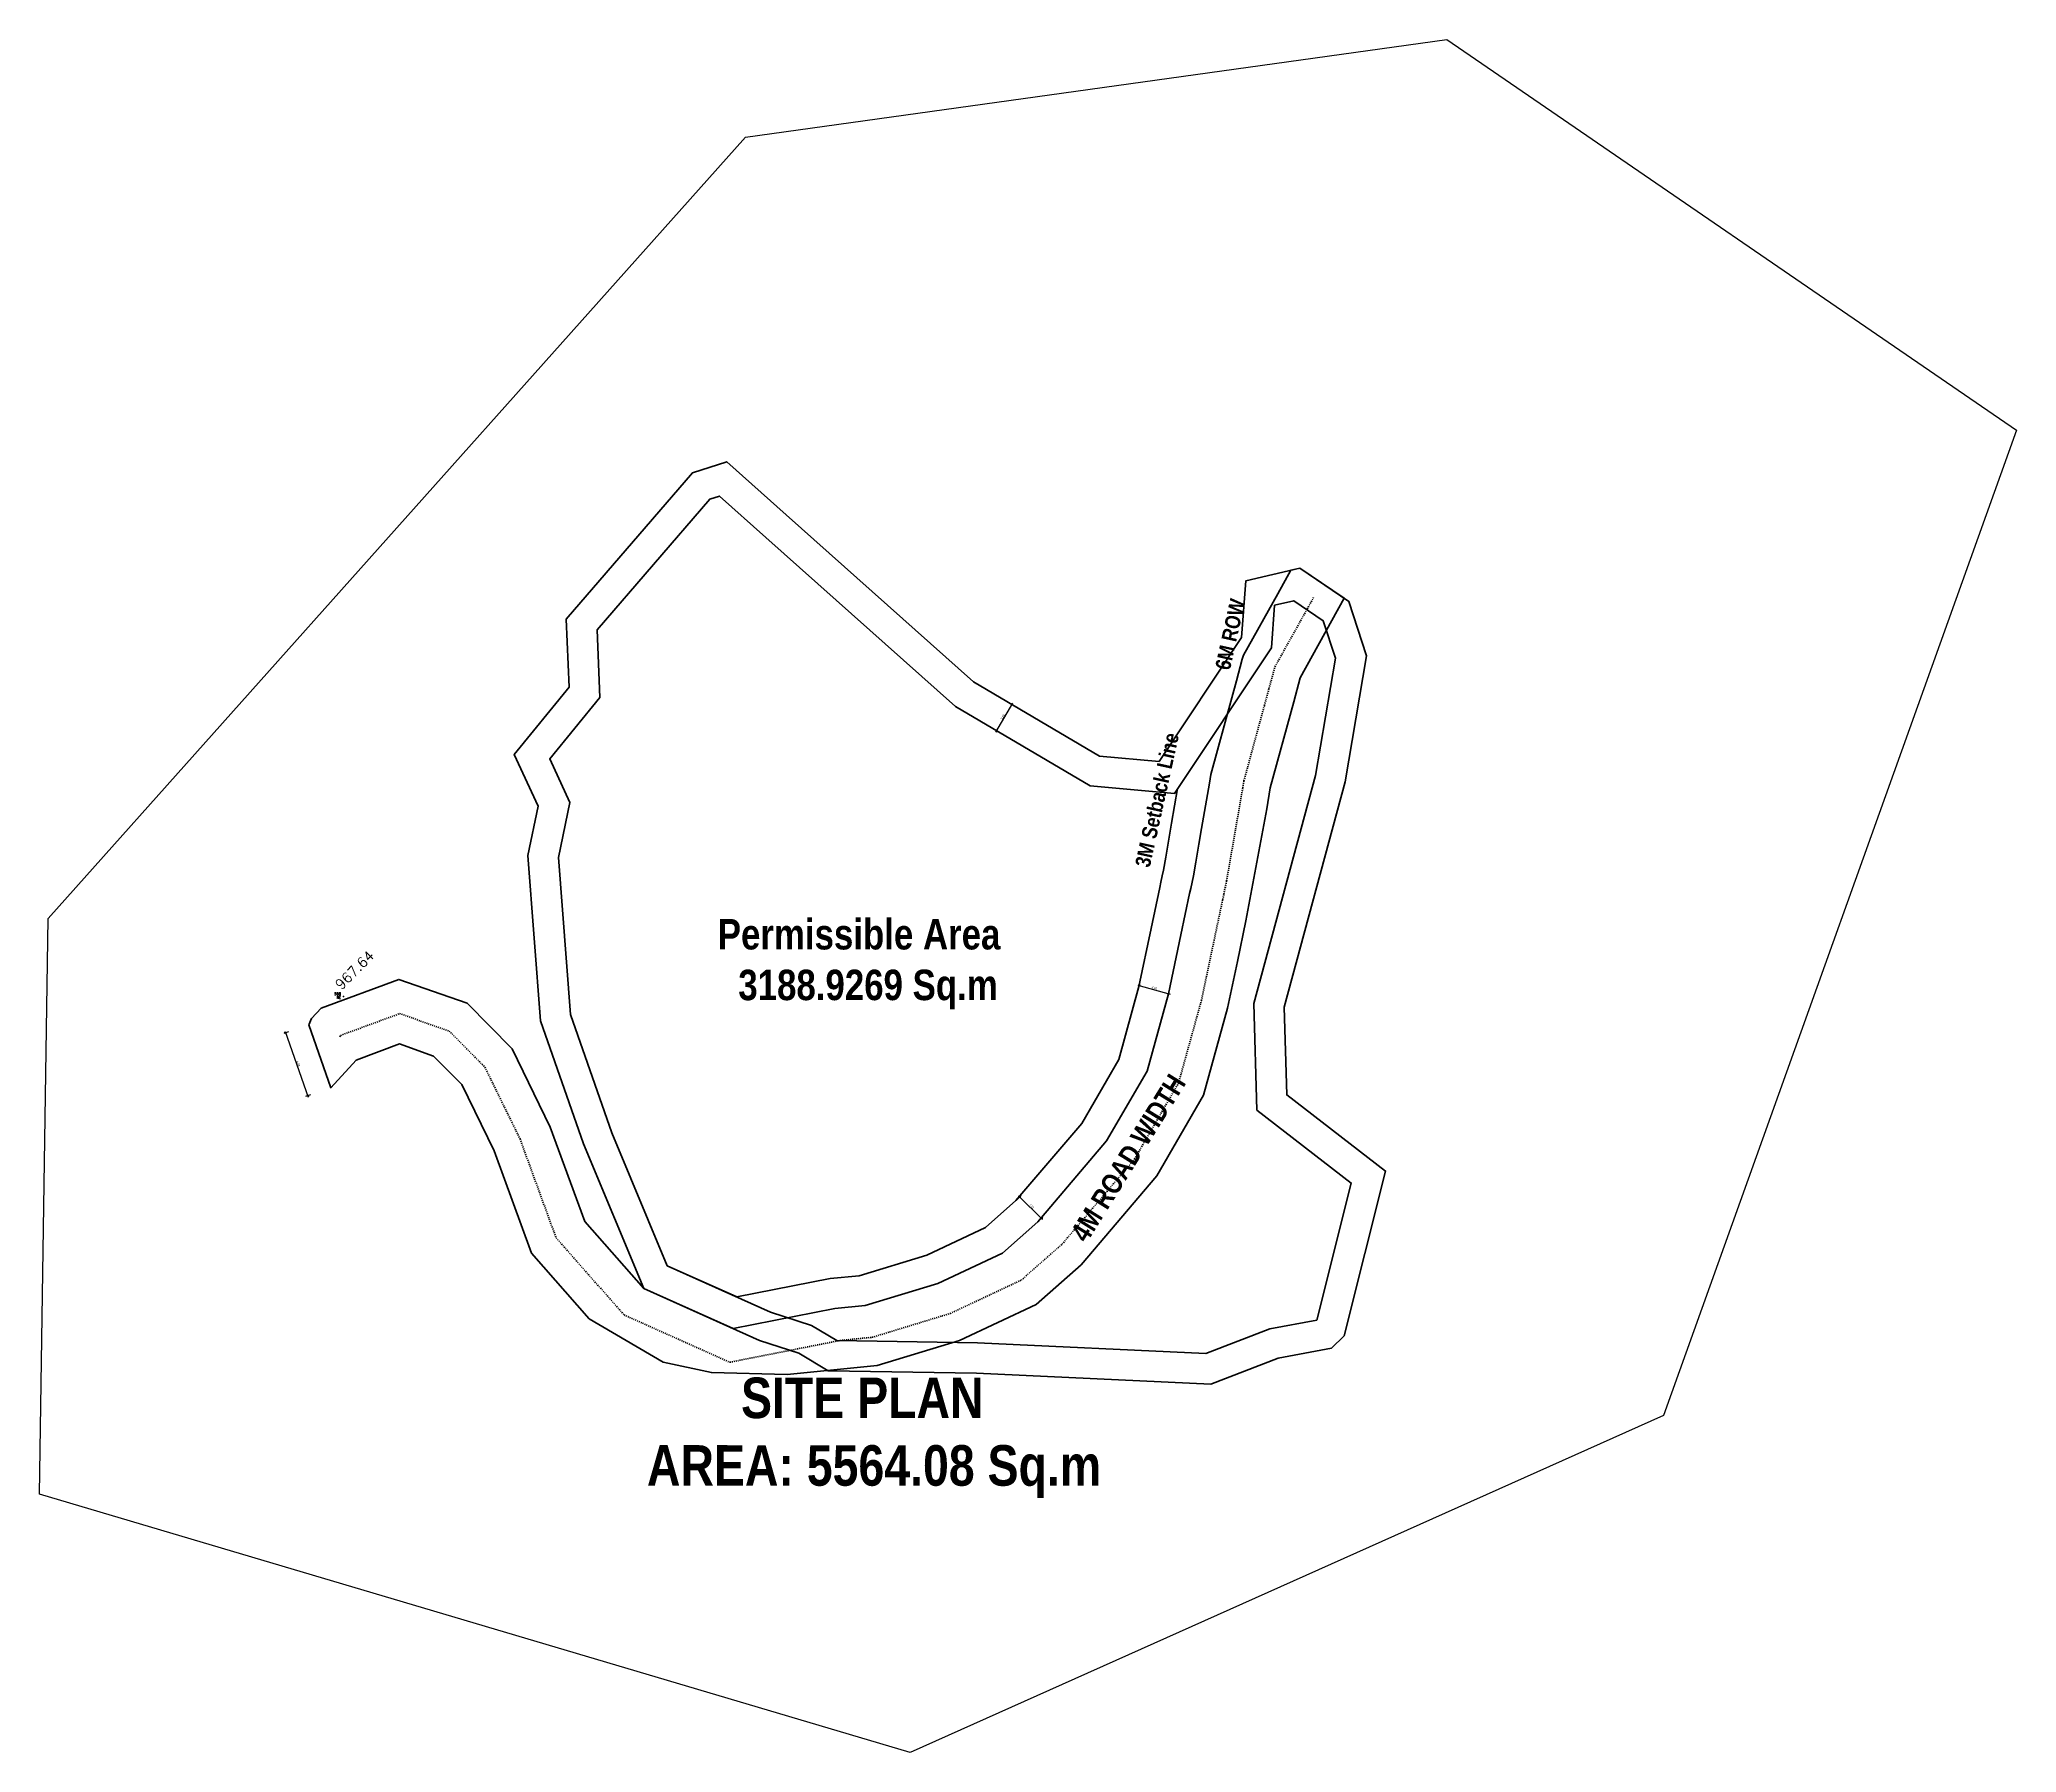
# Model space of a CAD drawing. Header units: metres. Extents: x 319894 to 3389272, y 120 to 6136017.
# Drawn here: x 320959.6 to 321154.6, y 3068026.6 to 3068195.6 of the extents above; entities that cross this region are included whole.
import ezdxf
from ezdxf.enums import TextEntityAlignment as Align

# ---------------------------------------------------------------- set-up
doc = ezdxf.new("R2010")
doc.units = ezdxf.units.M
doc.header["$MEASUREMENT"] = 0
doc.linetypes.add('DASHDOT', pattern=[1, 0.5, -0.25, 0, -0.25])
doc.layers.get('Defpoints').update_dxf_attribs({"color": 254})
for name, color, linetype, lineweight in [('a_MUEBLE', 255, 'Continuous', 5), ('Fixtures', 31, 'Continuous', 20), ('hach', 210, 'Continuous', 9), ('HATCH-1', 254, 'Continuous', 0)]:
    doc.layers.add(name, color=color, linetype=linetype, lineweight=lineweight)
for name, color, linetype in [('Points', 7, 'Continuous'), ('Points-ELV', 6, 'Continuous'), ('Points-NUM', 4, 'Continuous'), ('Points-TXT', 3, 'Continuous'), ('RE', 7, 'Continuous'), ('S-DIM', 7, 'Continuous'), ('TEXT', 255, 'Continuous')]:
    doc.layers.add(name, color=color, linetype=linetype)
doc.styles.add('romans', font='romans.shx')
doc.styles.get("Standard").update_dxf_attribs({"font": 'arial.ttf'})
doc.styles.add('TEXTS', font='swissl.ttf')
doc.dimstyles.new('DIMTEXT', dxfattribs={"dimscale": 0.4, "dimtxt": 0.9, "dimasz": 0.3, "dimexe": 0.05, "dimexo": 0.05, "dimgap": 0.05, "dimtad": 0, "dimzin": 1, "dimdsep": 46, "dimtxsty": 'TEXTS', "dimblk": 'DOTSMALL', "dimcen": 0.1, "dimclrd": 256, "dimclre": 6, "dimclrt": 3, "dimadec": 0, "dimazin": 0, "dimtfac": 0.15, "dimtix": 1, "dimtofl": 0, "dimtmove": 1, "dimatfit": 3, "dimldrblk": 'OPEN', "dimfxl": 1, "dimtolj": 1, "dimtzin": 0, "dimarcsym": 0})
doc.dimstyles.get("Standard").update_dxf_attribs({"dimtxt": 0.2, "dimasz": 0.18, "dimexe": 0.2, "dimexo": 0.2, "dimgap": 0.09, "dimtad": 1, "dimzin": 0, "dimdsep": 46, "dimtxsty": 'Standard', "dimblk": 'OBLIQUE', "dimcen": 0.09, "dimdle": 0.15, "dimclrt": 7, "dimadec": 0, "dimazin": 0, "dimtfac": 1, "dimtofl": 0, "dimtmove": 0, "dimatfit": 3, "dimfxl": 0.3, "dimfxlon": 1, "dimtfillclr": 2, "dimtolj": 1, "dimtzin": 0, "dimarcsym": 0})

# ---------------------------------------------------------------- blocks, each defined once
blk = doc.blocks.new('POINTS')
at = {"layer": 'Points'}
blk.add_line((0, 0), (0, 0), dxfattribs=at)
blk.add_point((0, 0), dxfattribs=at)
at = {"layer": 'Points-ELV', "style": 'romans'}
blk.add_attdef('ELEV', text='', height=1, rotation=45, dxfattribs=at).set_placement((0, 0), align=Align.BOTTOM_LEFT)
at = {"layer": 'Points-NUM', "style": 'romans'}
blk.add_attdef('PTNUM', text='', height=1, dxfattribs=at).set_placement((0, 0), align=Align.BOTTOM_RIGHT)
at = {"layer": 'Points-TXT', "style": 'romans'}
blk.add_attdef('DESC', text='', height=1, dxfattribs=at).set_placement((0, 0), align=Align.BOTTOM_RIGHT)
blk = doc.blocks.new('_Oblique')
at = {"color": 0, "linetype": 'ByBlock', "lineweight": -2}
blk.add_line((-0.5, -0.5), (0.5, 0.5), dxfattribs=at)
blk = doc.blocks.new('*D656')
at = {"layer": 'Defpoints', "color": 0, "transparency": 16777216}
for p in [(321055.53, 3068130.02, 987.59), (321055.53, 3068130.02), (321054.01, 3068127.43)]:
    blk.add_point(p, dxfattribs=at)
at = {"layer": 'S-DIM', "color": 0, "lineweight": -2, "transparency": 16777216}
for p, q in [((321053.94, 3068127.3), (321055.61, 3068130.15)), ((321055.36, 3068130.12), (321055.36, 3068130.12)), ((321054.01, 3068127.43), (321053.84, 3068127.53))]:
    blk.add_line(p, q, dxfattribs=at)
at = {"layer": 'S-DIM', "color": 0, "lineweight": -2, "transparency": 16777216, "xscale": 0.18, "yscale": 0.18, "zscale": 0.18}
for p, rotation in [((321055.53, 3068130.02), 59.53685183172555), ((321054.01, 3068127.43), 239.5368518317255)]:
    blk.add_blockref('_Oblique', p, dxfattribs=dict(at, rotation=rotation))
at = {"layer": 'S-DIM', "color": 7, "transparency": 16777216, "insert": (321054.61, 3068128.82), "char_height": 0.2, "attachment_point": 5, "rotation": 59.5369}
blk.add_mtext('\\A1;3.00', dxfattribs=at)
blk = doc.blocks.new('*D657')
at = {"layer": 'Defpoints', "color": 0, "transparency": 16777216}
for p in [(321068.05, 3068102.2), (321070.94, 3068101.4), (321070.96, 3068101.49)]:
    blk.add_point(p, dxfattribs=at)
at = {"layer": 'S-DIM', "color": 0, "lineweight": -2, "transparency": 16777216}
for p, q in [((321067.93, 3068102.33), (321071.11, 3068101.45)), ((321068.07, 3068102.29), (321068.13, 3068102.48)), ((321070.96, 3068101.49), (321071.02, 3068101.68))]:
    blk.add_line(p, q, dxfattribs=at)
at = {"layer": 'S-DIM', "color": 0, "lineweight": -2, "transparency": 16777216, "xscale": 0.18, "yscale": 0.18, "zscale": 0.18}
for p, rotation in [((321068.07, 3068102.29), 164.5167171656235), ((321070.96, 3068101.49), 344.5167171656235)]:
    blk.add_blockref('_Oblique', p, dxfattribs=dict(at, rotation=rotation))
at = {"layer": 'S-DIM', "color": 7, "transparency": 16777216, "insert": (321069.57, 3068102.08), "char_height": 0.2, "attachment_point": 5, "rotation": 344.5167}
blk.add_mtext('\\A1;3.00', dxfattribs=at)
blk = doc.blocks.new('*D658')
at = {"layer": 'Defpoints', "color": 0, "transparency": 16777216}
for p in [(320986.14, 3068098.43), (320988.3, 3068092.22), (320986.01, 3068091.42)]:
    blk.add_point(p, dxfattribs=at)
at = {"layer": 'S-DIM', "color": 0, "lineweight": -2, "transparency": 16777216}
for p, q in [((320984.13, 3068097.73), (320983.66, 3068097.57)), ((320983.8, 3068097.77), (320986.06, 3068091.28)), ((320986.29, 3068091.52), (320985.82, 3068091.35))]:
    blk.add_line(p, q, dxfattribs=at)
at = {"layer": 'S-DIM', "color": 0, "lineweight": -2, "transparency": 16777216, "xscale": 0.18, "yscale": 0.18, "zscale": 0.18}
for p, rotation in [((320983.85, 3068097.63), 109.1752048226895), ((320986.01, 3068091.42), 289.1752048226895)]:
    blk.add_blockref('_Oblique', p, dxfattribs=dict(at, rotation=rotation))
at = {"layer": 'S-DIM', "color": 7, "transparency": 16777216, "insert": (320985.11, 3068094.59), "char_height": 0.2, "attachment_point": 5, "rotation": 289.1752}
blk.add_mtext('\\A1;6.58', dxfattribs=at)
blk = doc.blocks.new('*D659')
at = {"layer": 'Defpoints', "color": 0, "transparency": 16777216}
for p in [(321055.91, 3068081.08), (321056.27, 3068081.45), (321058.06, 3068078.97)]:
    blk.add_point(p, dxfattribs=at)
at = {"layer": 'S-DIM', "color": 0, "lineweight": -2, "transparency": 16777216}
for p, q in [((321056.06, 3068081.23), (321056.41, 3068081.59)), ((321058.53, 3068079.23), (321056.17, 3068081.55)), ((321058.21, 3068079.13), (321058.56, 3068079.48))]:
    blk.add_line(p, q, dxfattribs=at)
at = {"layer": 'S-DIM', "color": 0, "lineweight": -2, "transparency": 16777216, "xscale": 0.18, "yscale": 0.18, "zscale": 0.18}
for p, rotation in [((321056.27, 3068081.45), 135.4823816131828), ((321058.42, 3068079.34), 315.4823816131828)]:
    blk.add_blockref('_Oblique', p, dxfattribs=dict(at, rotation=rotation))
at = {"layer": 'S-DIM', "color": 7, "transparency": 16777216, "insert": (321057.48, 3068080.53), "char_height": 0.2, "attachment_point": 5, "rotation": 315.4824}
blk.add_mtext('\\A1;3.01', dxfattribs=at)
blk = doc.blocks.new('_DotSmall')
at = {"color": 0, "linetype": 'ByBlock', "const_width": 0.5}
blk.add_lwpolyline([(-0.0625, 0, 1), (0.0625, 0, 1)], format="xyb", close=True, dxfattribs=at)
blk = doc.blocks.new('*D856')
at = {"layer": 'Defpoints', "color": 0, "transparency": 16777216}
for p in [(322610.17, 4.68), (322610.17, 4.49), (323342.32, 4.9)]:
    blk.add_point(p, dxfattribs=at)
at = {"layer": 'S-DIM', "color": 6, "lineweight": -2, "transparency": 16777216}
for p, q in [((322610.17, 4.66), (322610.17, 4.47)), ((323342.32, 4.88), (323342.32, 4.47))]:
    blk.add_line(p, q, dxfattribs=at)
at = {"layer": 'S-DIM', "lineweight": -2, "transparency": 16777216}
for p, q in [((322610.17, 4.49), (322975.52, 4.49)), ((323342.32, 4.49), (322976.97, 4.49))]:
    blk.add_line(p, q, dxfattribs=at)
at = {"layer": 'S-DIM', "lineweight": -2, "transparency": 16777216, "xscale": 0.12, "yscale": 0.12, "zscale": 0.12, "rotation": 180}
blk.add_blockref('_DotSmall', (322610.17, 4.49), dxfattribs=at)
at = {"layer": 'S-DIM', "lineweight": -2, "transparency": 16777216, "xscale": 0.12, "yscale": 0.12, "zscale": 0.12}
blk.add_blockref('_DotSmall', (323342.32, 4.49), dxfattribs=at)
at = {"layer": 'S-DIM', "color": 3, "transparency": 16777216, "insert": (322976.24, 4.49), "char_height": 0.36, "attachment_point": 5, "style": 'TEXTS'}
blk.add_mtext('\\A1;732.15', dxfattribs=at)
blk = doc.blocks.new('_Open')
at = {"color": 0, "linetype": 'ByBlock', "lineweight": -2}
for p, q in [((-1, 0.2), (0, 0)), ((-1, -0.2), (0, 0)), ((0, 0), (-1, 0))]:
    blk.add_line(p, q, dxfattribs=at)
blk = doc.blocks.new('ofic')
at = {"layer": 'Fixtures'}
for p, q in [((321692.648, 3067907.631), (321692.649, 3067906.731)), ((321693.25, 3067907.631), (321692.648, 3067907.631)), ((321692.649, 3067906.731), (321693.04, 3067906.731)), ((321693.231, 3067907.613), (321692.666, 3067907.613)), ((321692.667, 3067907.613), (321692.667, 3067906.749)), ((321692.667, 3067906.749), (321693.04, 3067906.749)), ((321693.213, 3067907.595), (321692.685, 3067907.594)), ((321692.685, 3067907.594), (321692.685, 3067906.767)), ((321692.685, 3067906.767), (321693.04, 3067906.767)), ((321693.04, 3067906.767), (321693.214, 3067906.767)), ((321693.04, 3067906.749), (321693.232, 3067906.749)), ((321693.04, 3067906.731), (321693.25, 3067906.731)), ((321693.214, 3067906.767), (321693.213, 3067907.595)), ((321693.232, 3067906.749), (321693.231, 3067907.613)), ((321693.25, 3067906.731), (321693.25, 3067907.631)), ((321693.369, 3067906.878), (321693.332, 3067906.872)), ((321693.332, 3067906.872), (321693.341, 3067906.821)), ((321693.341, 3067906.821), (321693.378, 3067906.827)), ((321693.378, 3067906.827), (321693.369, 3067906.878)), ((321693.4, 3067906.871), (321693.379, 3067906.868)), ((321693.379, 3067906.868), (321693.384, 3067906.838)), ((321693.384, 3067906.838), (321693.425, 3067906.845)), ((321693.388, 3067906.884), (321693.661, 3067906.601)), ((321693.623, 3067907.19), (321693.393, 3067906.989)), ((321693.409, 3067907.066), (321693.424, 3067907.048)), ((321693.411, 3067907.083), (321693.614, 3067907.26)), ((321693.442, 3067907.046), (321693.645, 3067907.223)), ((321693.615, 3067906.599), (321693.623, 3067906.64)), ((321693.631, 3067907.259), (321693.646, 3067907.24)), ((321693.766, 3067906.602), (321693.975, 3067906.824)), ((321693.974, 3067906.975), (321693.773, 3067907.183)), ((321693.794, 3067907.358), (321693.841, 3067907.403)), ((321693.825, 3067906.649), (321694.009, 3067906.845)), ((321693.843, 3067906.616), (321693.826, 3067906.631)), ((321693.853, 3067907.101), (321693.906, 3067907.152)), ((321693.86, 3067906.616), (321694.045, 3067906.813)), ((321693.917, 3067907.08), (321693.876, 3067907.122)), ((321693.926, 3067907.089), (321693.885, 3067907.131)), ((321693.933, 3067907.095), (321693.891, 3067907.138)), ((321693.894, 3067907.058), (321693.947, 3067907.109)), ((321693.937, 3067907.099), (321693.896, 3067907.142)), ((321693.941, 3067907.104), (321693.901, 3067907.147)), ((321694.044, 3067906.83), (321694.026, 3067906.846)), ((321694.193, 3067907.037), (321694.147, 3067906.992)), ((321693.596, 3067906.556), (321693.603, 3067906.593)), ((321693.646, 3067906.546), (321693.596, 3067906.556)), ((321693.603, 3067906.593), (321693.654, 3067906.583)), ((321693.644, 3067906.593), (321693.615, 3067906.599)), ((321693.648, 3067906.614), (321693.644, 3067906.593)), ((321693.654, 3067906.583), (321693.646, 3067906.546))]:
    blk.add_line(p, q, dxfattribs=at)
for centre, radius, start, end in [((321693.441, 3067906.935), 0.0728, 131.06226, 223.92467), ((321693.419, 3067907.074), 0.0121, 131.06226, 219.63698), ((321693.434, 3067907.056), 0.0121, 219.63698, 311.06226), ((321693.622, 3067907.251), 0.0121, 39.41221, 131.06226), ((321693.695, 3067907.108), 0.109, 43.92467, 131.06226), ((321693.637, 3067907.233), 0.0121, 311.06226, 39.41221), ((321693.844, 3067907.305), 0.0728, 133.92467, 223.92467), ((321692.837, 3067906.084), 1.511, 37.02829, 50.82104), ((321693.845, 3067907.339), 0.0485, 43.92467, 133.92467), ((321693.834, 3067906.64), 0.0121, 136.78707, 228.21236), ((321693.874, 3067907.368), 0.0485, 43.92467, 133.92467), ((321693.851, 3067906.625), 0.0121, 228.21236, 316.78707), ((321693.073, 3067906.31), 1.334, 35.05457, 52.79477), ((321693.103, 3067906.339), 1.334, 35.05457, 52.79477), ((321693.896, 3067906.899), 0.109, 316.78707, 43.92467), ((321694.018, 3067906.837), 0.0121, 48.43713, 136.78707), ((321694.096, 3067907.044), 0.0728, 223.92467, 313.92467), ((321694.036, 3067906.821), 0.0121, 316.78707, 48.43713), ((321694.13, 3067907.043), 0.0485, 313.92467, 43.92467), ((321694.16, 3067907.072), 0.0485, 313.92467, 43.92467), ((321693.713, 3067906.652), 0.0728, 223.92467, 316.78707)]:
    blk.add_arc(centre, radius, start, end, dxfattribs=at)
at = {"layer": 'S-DIM'}
dim = blk.add_linear_dim(base=(322610.117, 173.395), p1=(323342.231, 173.804), p2=(322610.117, 173.585), dimstyle='DIMTEXT', dxfattribs=at)
dim.commit()
dim.dimension.update_dxf_attribs({"geometry": '*D856', "text_midpoint": (322976.245, 4.491)})

msp = doc.modelspace()

# ---------------------------------------------------------------- linework, layer by layer
at = {"color": 1}
msp.add_lwpolyline([(321154.631, 3068157.091), (321119.818, 3068059.893), (321045.466, 3068026.635), (320959.565, 3068052.107), (320960.432, 3068108.911), (321029.22, 3068185.999), (321098.427, 3068195.635), (321154.631, 3068157.091)], dxfattribs=at)
at = {"color": 1, "lineweight": 50, "elevation": 987.586}
msp.add_lwpolyline([(321088.395, 3068122.389), (321090.515, 3068134.84), (321088.756, 3068140.2), (321083.923, 3068143.489), (321078.603, 3068142.244), (321078.181, 3068136.644), (321070.036, 3068124.41), (321064.159, 3068124.945), (321051.732, 3068132.255), (321033.222, 3068148.748), (321027.373, 3068153.985), (321023.991, 3068152.886), (321011.527, 3068138.442), (321011.816, 3068131.743), (321006.402, 3068125.11), (321008.764, 3068119.995), (321007.734, 3068115.145), (321008.996, 3068098.829), (321013.241, 3068086.695), (321019.19, 3068072.396), (321030.609, 3068067.281), (321034.488, 3068066.025), (321037.371, 3068064.277), (321052.03, 3068064.047), (321075.145, 3068062.967), (321081.776, 3068065.544), (321087.043, 3068066.512), (321088.283, 3068067.73), (321092.387, 3068083.989), (321082.625, 3068091.512), (321082.385, 3068100.172)], close=True, dxfattribs=at)
at = {"color": 3, "lineweight": 50, "elevation": 987.586}
msp.add_lwpolyline([(321085.462, 3068123.034), (321087.433, 3068134.611), (321086.224, 3068138.294), (321083.324, 3068140.268), (321081.429, 3068139.824), (321081.113, 3068135.635), (321071.543, 3068121.26), (321063.218, 3068122.019), (321049.956, 3068129.819), (321031.223, 3068146.51), (321026.658, 3068150.599), (321025.715, 3068150.292), (321014.575, 3068137.383), (321014.862, 3068130.731), (321009.911, 3068124.666), (321011.905, 3068120.347), (321010.758, 3068114.945), (321011.957, 3068099.45), (321016.044, 3068087.768), (321021.503, 3068074.647), (321031.687, 3068070.086), (321035.745, 3068068.771), (321038.231, 3068067.264), (321052.124, 3068067.046), (321074.65, 3068065.994), (321080.954, 3068068.443), (321085.584, 3068069.294), (321088.997, 3068082.814), (321079.666, 3068090.005), (321079.374, 3068100.529)], close=True, dxfattribs=at)
at = {"color": 1, "linetype": 'DASHDOT', "lineweight": 40, "ltscale": 0.2}
msp.add_lwpolyline([(320989.204, 3068097.234), (320989.258, 3068097.358), (320989.282, 3068097.384), (320995.094, 3068099.529), (320999.99, 3068097.813), (321003.517, 3068094.239), (321006.976, 3068087.161), (321010.534, 3068077.409), (321017.245, 3068069.801), (321027.666, 3068065.133), (321038.555, 3068067.281), (321041.725, 3068067.594), (321049.425, 3068069.947), (321056.449, 3068073.247), (321060.458, 3068076.776), (321067.605, 3068085.175), (321071.951, 3068092.675), (321074.21, 3068100.827), (321075.457, 3068106.743), (321076.313, 3068110.804), (321076.42, 3068111.311), (321076.554, 3068111.945), (321076.696, 3068112.617), (321076.937, 3068114.012), (321077.245, 3068115.795), (321077.515, 3068117.351), (321078.288, 3068121.823), (321078.407, 3068122.511), (321080.423, 3068129.928), (321080.88, 3068131.608), (321081.462, 3068133.748), (321081.463, 3068133.752), (321084.66, 3068139.47), (321085.285, 3068140.588)], dxfattribs=at)
at = {"color": 3, "lineweight": 50}
msp.add_lwpolyline([(321021.503, 3068074.647), (321028.362, 3068071.575), (321037.585, 3068073.394), (321040.435, 3068073.676), (321047.108, 3068075.714), (321052.915, 3068078.443), (321055.912, 3068081.081), (321062.398, 3068088.704), (321066.057, 3068095.016), (321068.047, 3068102.202), (321069.254, 3068107.926), (321070.11, 3068111.987), (321070.217, 3068112.494), (321070.351, 3068113.127), (321070.469, 3068113.687), (321070.691, 3068114.969), (321070.999, 3068116.752), (321071.268, 3068118.308), (321071.862, 3068121.739)], dxfattribs=at)
at = {"layer": 'a_MUEBLE', "color": 252, "lineweight": 40, "true_color": 0x939598}
msp.add_lwpolyline([(320986.138, 3068098.428), (320986.409, 3068099.053), (320987.341, 3068100.077), (320995.015, 3068102.909), (321001.746, 3068100.55), (321006.185, 3068096.052), (321009.956, 3068088.336), (321013.361, 3068079.004), (321019.19, 3068072.396), (321028.006, 3068068.447), (321038.024, 3068070.423), (321041.027, 3068070.72), (321048.19, 3068072.908), (321054.577, 3068075.909), (321058.057, 3068078.972), (321064.858, 3068086.966), (321068.845, 3068093.844), (321070.963, 3068101.491), (321072.19, 3068107.307), (321073.046, 3068111.368), (321073.153, 3068111.875), (321073.286, 3068112.508), (321073.416, 3068113.122), (321073.647, 3068114.458), (321073.955, 3068116.24), (321074.224, 3068117.797), (321074.998, 3068122.269), (321075.143, 3068123.109), (321077.2, 3068130.676), (321077.657, 3068132.356), (321078.238, 3068134.496), (321078.346, 3068134.89), (321081.74, 3068140.96), (321083.038, 3068143.282), (321083.923, 3068143.489), (321088.296, 3068140.513), (321083.957, 3068132.661), (321083.317, 3068130.306), (321081.007, 3068121.808), (321080.649, 3068119.737), (321078.593, 3068108.672), (321077.765, 3068104.666), (321076.796, 3068100.07), (321074.422, 3068091.501), (321069.809, 3068083.541), (321062.346, 3068074.755), (321057.901, 3068070.842), (321050.353, 3068067.295), (321042.21, 3068064.807), (321033.349, 3068063.932), (321025.858, 3068064.114), (321021.102, 3068065.149), (321013.813, 3068069.419), (321008.112, 3068075.885), (321004.427, 3068085.984), (321001.225, 3068092.536), (320998.451, 3068095.347), (320995.068, 3068096.533), (320990.792, 3068094.954), (320988.298, 3068092.217)], close=True, dxfattribs=at)
at = {"layer": 'hach', "color": 1}
msp.add_lwpolyline([(321069.254, 3068107.926), (321070.11, 3068111.987), (321070.217, 3068112.494), (321070.351, 3068113.127), (321070.469, 3068113.687), (321070.691, 3068114.969), (321070.999, 3068116.752), (321071.268, 3068118.308), (321071.862, 3068121.739), (321071.543, 3068121.26), (321063.218, 3068122.019), (321049.956, 3068129.819), (321031.223, 3068146.51), (321026.658, 3068150.599), (321025.715, 3068150.292), (321014.575, 3068137.383), (321014.862, 3068130.731), (321009.911, 3068124.666), (321011.905, 3068120.347), (321010.758, 3068114.945), (321011.957, 3068099.45), (321016.044, 3068087.768), (321021.503, 3068074.647), (321028.362, 3068071.575), (321037.585, 3068073.394), (321040.435, 3068073.676), (321047.108, 3068075.714), (321052.915, 3068078.443), (321055.912, 3068081.081), (321062.398, 3068088.704), (321066.057, 3068095.016), (321068.047, 3068102.202)], close=True, dxfattribs=at)

# ---------------------------------------------------------------- block references
at = {"layer": 'RE', "linetype": 'Continuous'}
ref = msp.add_blockref('POINTS', (320989.552, 3068101.226, 967.64), dxfattribs=at)
ref.add_attrib('PTNUM', '558', dxfattribs={"layer": 'Points-NUM', "height": 0.25, "style": 'romans'}).set_placement((320989.302, 3068101.288, 967.64), align=Align.BOTTOM_RIGHT)
ref.add_attrib('DESC', 'RE', dxfattribs={"layer": 'Points-TXT', "height": 0.25, "style": 'romans'}).set_placement((320989.302, 3068100.913, 967.64), align=Align.BOTTOM_RIGHT)
ref.add_attrib('ELEV', '967.64', dxfattribs={"layer": 'Points-ELV', "lineweight": 90, "height": 1, "rotation": 45, "style": 'romans'}).set_placement((320989.552, 3068101.601, 967.64), align=Align.BOTTOM_LEFT)
at = {"layer": 'TEXT', "rotation": 180}
for p in [(643236.828, 6135929.701), (643245.424, 6135920.645)]:
    msp.add_blockref('ofic', p, dxfattribs=at)

# ---------------------------------------------------------------- texts
at = {"layer": 'HATCH-1', "color": 0, "linetype": 'ByBlock', "lineweight": -2, "transparency": 16777216, "width": 74.75771, "attachment_point": 8, "line_spacing_factor": 0.9}
for s, insert, char_height, rotation in [('{\\fArial Narrow|b1|i0|c0|p34;6M ROW}', (321077.794, 3068136.782), 1.5, 77.52776), ('{\\fArial Narrow|b1|i0|c0|p34;3M Setback Line}', (321070.583, 3068120.448), 1.5, 77.52776), ('{\\fArial Narrow|b1|i0|c0|p34;4M ROAD WIDTH}', (321067.843, 3068084.749, -987.586), 2, 58.13269)]:
    msp.add_mtext(s, dxfattribs=dict(at, insert=insert, char_height=char_height, rotation=rotation))
at = {"layer": 'TEXT', "linetype": 'Continuous', "attachment_point": 1, "rotation": 359.99907}
for s, insert, char_height, width in [('\\pi1.39554;{\\fArial Narrow|b1|i0|c0|p34;Permissible Area\\P\\pi1.51116;  3188.9269 Sq.m}', (321025.092, 3068108.864), 3, 30.31496), ('\\pi14.40206;{\\fArial Narrow|b1|i0|c0|p34;SITE PLAN\\P\\pi2.56713;  AREA: 5564.08 Sq.m}', (321014.382, 3068063.621, 987.586), 4, 52.20385)]:
    msp.add_mtext(s, dxfattribs=dict(at, insert=insert, char_height=char_height, width=width))

# ---------------------------------------------------------------- dimensions: what is measured, and where the dimension line sits
at = {"layer": 'S-DIM', "color": 1}
for p1, p2, distance, picture, middle in [((321054.014, 3068127.432), (321055.535, 3068130.018, 987.586), 0, '*D656', (321054.608, 3068128.823)), ((321068.047, 3068102.202), (321070.938, 3068101.401), 0.094, '*D657', (321069.569, 3068102.077)), ((320986.138, 3068098.428), (320988.298, 3068092.217), -2.425, '*D658', (320985.109, 3068094.589)), ((321058.057, 3068078.972), (321055.912, 3068081.081), -0.515, '*D659', (321057.481, 3068080.531))]:
    dim = msp.add_aligned_dim(p1=p1, p2=p2, distance=distance, dimstyle='Standard', dxfattribs=at)
    dim.commit()
    dim.dimension.update_dxf_attribs({"geometry": picture, "text_midpoint": middle})

doc.saveas('drawing.dxf')
